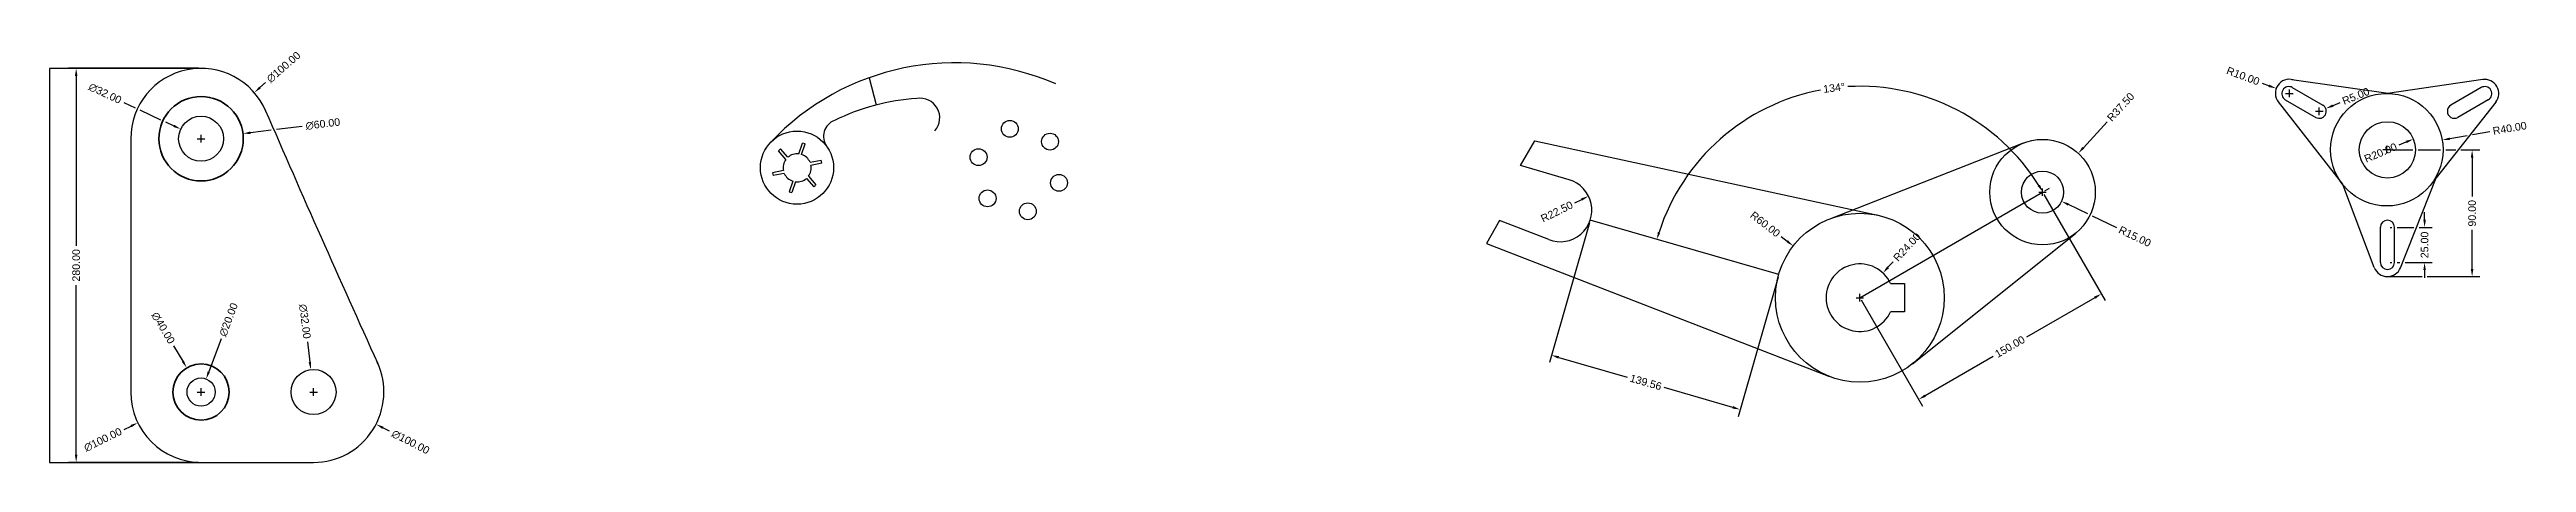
# Model space of a CAD drawing. Extents: x -141 to 4745, y -46 to 821.
# Drawn here: x -141 to 1621, y -46 to 247 of the extents above; entities that cross this region are included whole.
import ezdxf

# ---------------------------------------------------------------- set-up
doc = ezdxf.new("R2010")
doc.units = 0
doc.header["$LTSCALE"] = 10
doc.header["$MEASUREMENT"] = 0
doc.layers.add('2nd inner', color=1, linetype='Continuous', lineweight=35)
doc.layers.add('inner most circle', color=4, linetype='Continuous', lineweight=30)
doc.layers.add('dimension', color=3, linetype='Continuous')
doc.layers.add('outer circle', color=6, linetype='Continuous')
doc.styles.get("Standard").update_dxf_attribs({"font": 'arial.ttf'})
doc.dimstyles.get("Standard").update_dxf_attribs({"dimscale": 30, "dimtxt": 0.18, "dimasz": 0.18, "dimexe": 0.18, "dimexo": 0.0625, "dimgap": 0.09, "dimtad": 0, "dimzin": 0, "dimdsep": 46, "dimtxsty": 'Standard', "dimcen": 0.09, "dimclrt": 4, "dimadec": 0, "dimazin": 0, "dimtfac": 1, "dimtofl": 0, "dimtmove": 0, "dimatfit": 3, "dimfxl": 1, "dimtolj": 1, "dimtzin": 0, "dimarcsym": 0})

msp = doc.modelspace()

# ---------------------------------------------------------------- blocks, each defined once
blk = doc.blocks.new('*D1')
at = {"layer": 'Defpoints', "color": 0, "transparency": 16777216}
for p in [(-32.9, 234), (-121.7, -46), (-32.9, -46)]:
    blk.add_point(p, dxfattribs=at)
at = {"layer": 'dimension', "color": 0, "lineweight": -2, "transparency": 16777216}
for p, q in [((-34.8, 234), (-127.1, 234)), ((-121.7, 228.6), (-121.7, 107.9)), ((-121.7, -40.6), (-121.7, 80)), ((-34.8, -46), (-127.1, -46))]:
    blk.add_line(p, q, dxfattribs=at)
at = {"layer": 'dimension', "color": 0, "transparency": 16777216}
for points in [[(-122.6, 228.6), (-120.8, 228.6), (-121.7, 234)], [(-122.6, -40.6), (-120.8, -40.6), (-121.7, -46)]]:
    blk.add_solid(points, dxfattribs=at)
at = {"layer": 'dimension', "color": 4, "transparency": 16777216, "insert": (-121.7, 94), "char_height": 5.4, "attachment_point": 5, "rotation": 90}
blk.add_mtext('\\A1;280.00', dxfattribs=at)
blk = doc.blocks.new('*D2')
at = {"layer": 'Defpoints', "color": 0, "transparency": 16777216}
for p in [(4.9, 216.7), (-70.7, 151.2)]:
    blk.add_point(p, dxfattribs=at)
at = {"layer": 'dimension', "color": 0, "lineweight": -2, "transparency": 16777216}
for p, q in [((13, 223.8), (9, 220.3)), ((-35.6, 184), (-30.2, 184)), ((-32.9, 181.3), (-32.9, 186.7))]:
    blk.add_line(p, q, dxfattribs=at)
at = {"layer": 'dimension', "color": 0, "transparency": 16777216}
blk.add_solid([(8.4, 220.9), (9.5, 219.6), (4.9, 216.7)], dxfattribs=at)
at = {"layer": 'dimension', "color": 4, "transparency": 16777216, "insert": (25.8, 234.8), "char_height": 5.4, "attachment_point": 5, "rotation": 40.9356}
blk.add_mtext('\\A1;∅100.00', dxfattribs=at)
blk = doc.blocks.new('*D3')
at = {"layer": 'Defpoints', "color": 0, "transparency": 16777216}
for p in [(-62.7, 180.4), (-3.1, 187.6)]:
    blk.add_point(p, dxfattribs=at)
at = {"layer": 'dimension', "color": 0, "lineweight": -2, "transparency": 16777216}
for p, q in [((-35.6, 184), (-30.2, 184)), ((-32.9, 181.3), (-32.9, 186.7)), ((17, 190), (2.2, 188.2)), ((39.1, 192.7), (20.8, 190.5))]:
    blk.add_line(p, q, dxfattribs=at)
at = {"layer": 'dimension', "color": 0, "transparency": 16777216}
blk.add_solid([(2.1, 189.1), (2.4, 187.3), (-3.1, 187.6)], dxfattribs=at)
at = {"layer": 'dimension', "color": 4, "transparency": 16777216, "insert": (53.7, 194.4), "char_height": 5.4, "attachment_point": 5, "rotation": 6.8954}
blk.add_mtext('\\A1;∅60.00', dxfattribs=at)
blk = doc.blocks.new('*D4')
at = {"layer": 'Defpoints', "color": 0, "transparency": 16777216}
for p in [(-47.4, 190.8), (-18.4, 177.2)]:
    blk.add_point(p, dxfattribs=at)
at = {"layer": 'dimension', "color": 0, "lineweight": -2, "transparency": 16777216}
for p, q in [((-87.9, 209.8), (-79.8, 206)), ((-76.4, 204.4), (-61.7, 197.5)), ((-58.3, 195.9), (-52.3, 193.1)), ((-35.6, 184), (-30.2, 184)), ((-32.9, 181.3), (-32.9, 186.7))]:
    blk.add_line(p, q, dxfattribs=at)
at = {"layer": 'dimension', "color": 0, "transparency": 16777216}
blk.add_solid([(-51.9, 193.9), (-52.6, 192.3), (-47.4, 190.8)], dxfattribs=at)
at = {"layer": 'dimension', "color": 4, "transparency": 16777216, "insert": (-101.2, 216.1), "char_height": 5.4, "attachment_point": 5, "rotation": 334.8295}
blk.add_mtext('\\A1;∅32.00', dxfattribs=at)
blk = doc.blocks.new('*D5')
at = {"layer": 'Defpoints', "color": 0, "transparency": 16777216}
for p in [(-29.3, 13.3), (-36.5, -5.4)]:
    blk.add_point(p, dxfattribs=at)
at = {"layer": 'dimension', "color": 0, "lineweight": -2, "transparency": 16777216}
for p, q in [((-18.5, 41.7), (-27.4, 18.4)), ((-35.6, 4), (-30.2, 4)), ((-32.9, 1.3), (-32.9, 6.7))]:
    blk.add_line(p, q, dxfattribs=at)
at = {"layer": 'dimension', "color": 0, "transparency": 16777216}
blk.add_solid([(-28.2, 18.7), (-26.6, 18), (-29.3, 13.3)], dxfattribs=at)
at = {"layer": 'dimension', "color": 4, "transparency": 16777216, "insert": (-13.3, 55.4), "char_height": 5.4, "attachment_point": 5, "rotation": 69.1211}
blk.add_mtext('\\A1;∅20.00', dxfattribs=at)
blk = doc.blocks.new('*D6')
at = {"layer": 'Defpoints', "color": 0, "transparency": 16777216}
for p in [(-43.1, 21.2), (-22.7, -13.2)]:
    blk.add_point(p, dxfattribs=at)
at = {"layer": 'dimension', "color": 0, "lineweight": -2, "transparency": 16777216}
for p, q in [((-52.4, 36.9), (-45.8, 25.8)), ((-35.6, 4), (-30.2, 4)), ((-32.9, 1.3), (-32.9, 6.7))]:
    blk.add_line(p, q, dxfattribs=at)
at = {"layer": 'dimension', "color": 0, "transparency": 16777216}
blk.add_solid([(-45.1, 26.3), (-46.6, 25.4), (-43.1, 21.2)], dxfattribs=at)
at = {"layer": 'dimension', "color": 4, "transparency": 16777216, "insert": (-59.9, 49.5), "char_height": 5.4, "attachment_point": 5, "rotation": 300.6148}
blk.add_mtext('\\A1;∅40.00', dxfattribs=at)
blk = doc.blocks.new('*D7')
at = {"layer": 'Defpoints', "color": 0, "transparency": 16777216}
for p in [(12.1, 25.8), (-77.9, -17.9)]:
    blk.add_point(p, dxfattribs=at)
at = {"layer": 'dimension', "color": 0, "lineweight": -2, "transparency": 16777216}
for p, q in [((-35.6, 4), (-30.2, 4)), ((-32.9, 1.3), (-32.9, 6.7)), ((-87.6, -22.6), (-82.7, -20.2))]:
    blk.add_line(p, q, dxfattribs=at)
at = {"layer": 'dimension', "color": 0, "transparency": 16777216}
blk.add_solid([(-83.1, -19.4), (-82.3, -21), (-77.9, -17.9)], dxfattribs=at)
at = {"layer": 'dimension', "color": 4, "transparency": 16777216, "insert": (-102.7, -29.9), "char_height": 5.4, "attachment_point": 5, "rotation": 25.8935}
blk.add_mtext('\\A1;∅100.00', dxfattribs=at)
blk = doc.blocks.new('*D8')
at = {"layer": 'Defpoints', "color": 0, "transparency": 16777216}
for p in [(45.1, 19.9), (49.1, -11.9)]:
    blk.add_point(p, dxfattribs=at)
at = {"layer": 'dimension', "color": 0, "lineweight": -2, "transparency": 16777216}
for p, q in [((42.7, 39.6), (44.5, 25.2)), ((44.4, 4), (49.8, 4)), ((47.1, 1.3), (47.1, 6.7))]:
    blk.add_line(p, q, dxfattribs=at)
at = {"layer": 'dimension', "color": 0, "transparency": 16777216}
blk.add_solid([(45.4, 25.3), (43.6, 25.1), (45.1, 19.9)], dxfattribs=at)
at = {"layer": 'dimension', "color": 4, "transparency": 16777216, "insert": (40.9, 54.2), "char_height": 5.4, "attachment_point": 5, "rotation": 277.0331}
blk.add_mtext('\\A1;∅32.00', dxfattribs=at)
blk = doc.blocks.new('*D9')
at = {"layer": 'Defpoints', "color": 0, "transparency": 16777216}
for p in [(2.6, 26.9), (91.6, -18.9)]:
    blk.add_point(p, dxfattribs=at)
at = {"layer": 'dimension', "color": 0, "lineweight": -2, "transparency": 16777216}
for p, q in [((44.4, 4), (49.8, 4)), ((47.1, 1.3), (47.1, 6.7)), ((101.2, -23.9), (96.4, -21.4))]:
    blk.add_line(p, q, dxfattribs=at)
at = {"layer": 'dimension', "color": 0, "transparency": 16777216}
blk.add_solid([(96.8, -20.6), (96, -22.2), (91.6, -18.9)], dxfattribs=at)
at = {"layer": 'dimension', "color": 4, "transparency": 16777216, "insert": (116.1, -31.6), "char_height": 5.4, "attachment_point": 5, "rotation": 332.7629}
blk.add_mtext('\\A1;∅100.00', dxfattribs=at)
blk = doc.blocks.new('*U10')
blk.add_circle((0, 0), 6)
blk = doc.blocks.new('*U11')
at = {"color": 0, "linetype": 'ByBlock', "lineweight": -2, "transparency": 16777216}
blk.add_blockref('*U10', (591.4, 149.9), dxfattribs=at)
for p, rotation in [((620, 140.8), 299.9999999999999), ((569.2, 129.8), 59.99999999999999), ((575.6, 100.5), 120), ((626.4, 111.5), 240), ((604.2, 91.3), 180)]:
    blk.add_blockref('*U10', p, dxfattribs=dict(at, rotation=rotation))
blk = doc.blocks.new('*D12')
at = {"color": 0, "lineweight": -2, "transparency": 16777216}
for p, q in [((1322.5, 195.9), (1305.7, 177.6)), ((1273.9, 146), (1279.3, 146)), ((1276.6, 143.3), (1276.6, 148.7))]:
    blk.add_line(p, q, dxfattribs=at)
at = {"color": 0, "transparency": 16777216}
blk.add_solid([(1305, 178.2), (1306.3, 177), (1302, 173.6)], dxfattribs=at)
at = {"layer": 'Defpoints', "color": 0, "transparency": 16777216}
for p in [(1302, 173.6), (1276.6, 146)]:
    blk.add_point(p, dxfattribs=at)
at = {"color": 4, "transparency": 16777216, "insert": (1332.2, 206.5), "char_height": 5.4, "attachment_point": 5, "rotation": 47.3885}
blk.add_mtext('\\A1;R37.50', dxfattribs=at)
blk = doc.blocks.new('*D13')
at = {"color": 0, "lineweight": -2, "transparency": 16777216}
for p, q in [((1273.9, 146), (1279.3, 146)), ((1276.6, 143.3), (1276.6, 148.7)), ((1308.8, 130.6), (1295, 137.2)), ((1329.4, 120.7), (1312.1, 129))]:
    blk.add_line(p, q, dxfattribs=at)
at = {"color": 0, "transparency": 16777216}
blk.add_solid([(1295.4, 138), (1294.6, 136.4), (1290.2, 139.5)], dxfattribs=at)
at = {"layer": 'Defpoints', "color": 0, "transparency": 16777216}
for p in [(1276.6, 146), (1290.2, 139.5)]:
    blk.add_point(p, dxfattribs=at)
at = {"color": 4, "transparency": 16777216, "insert": (1342.3, 114.5), "char_height": 5.4, "attachment_point": 5, "rotation": 334.3961}
blk.add_mtext('\\A1;R15.00', dxfattribs=at)
blk = doc.blocks.new('*D14')
at = {"color": 0, "lineweight": -2, "transparency": 16777216}
for p, q in [((1090.8, 114.4), (1095.1, 111.1)), ((1144, 71), (1149.4, 71)), ((1146.7, 68.3), (1146.7, 73.7))]:
    blk.add_line(p, q, dxfattribs=at)
at = {"color": 0, "transparency": 16777216}
blk.add_solid([(1095.6, 111.8), (1094.5, 110.4), (1099.3, 107.8)], dxfattribs=at)
at = {"layer": 'Defpoints', "color": 0, "transparency": 16777216}
for p in [(1099.3, 107.8), (1146.7, 71)]:
    blk.add_point(p, dxfattribs=at)
at = {"color": 4, "transparency": 16777216, "insert": (1079.4, 123.2), "char_height": 5.4, "attachment_point": 5, "rotation": 322.1756}
blk.add_mtext('\\A1;R60.00', dxfattribs=at)
blk = doc.blocks.new('*D15')
at = {"color": 0, "lineweight": -2, "transparency": 16777216}
for p, q in [((1170.4, 96.5), (1166.7, 92.6)), ((1144, 71), (1149.4, 71)), ((1146.7, 68.3), (1146.7, 73.7))]:
    blk.add_line(p, q, dxfattribs=at)
at = {"color": 0, "transparency": 16777216}
blk.add_solid([(1166.1, 93.2), (1167.4, 91.9), (1163.1, 88.6)], dxfattribs=at)
at = {"layer": 'Defpoints', "color": 0, "transparency": 16777216}
for p in [(1163.1, 88.6), (1146.7, 71)]:
    blk.add_point(p, dxfattribs=at)
at = {"color": 4, "transparency": 16777216, "insert": (1180.2, 107), "char_height": 5.4, "attachment_point": 5, "rotation": 47.1149}
blk.add_mtext('\\A1;R24.00', dxfattribs=at)
blk = doc.blocks.new('*D16')
at = {"color": 0, "lineweight": -2, "transparency": 16777216}
blk.add_line((944.1, 138.4), (948.9, 140.8), dxfattribs=at)
at = {"color": 0, "transparency": 16777216}
blk.add_solid([(948.5, 141.6), (949.3, 140), (953.8, 143.2)], dxfattribs=at)
at = {"layer": 'Defpoints', "color": 0, "transparency": 16777216}
for p in [(953.8, 143.2), (933.6, 133.2)]:
    blk.add_point(p, dxfattribs=at)
at = {"color": 4, "transparency": 16777216, "insert": (931.2, 132.1), "char_height": 5.4, "attachment_point": 5, "rotation": 26.2648}
blk.add_mtext('\\A1;R22.50', dxfattribs=at)
blk = doc.blocks.new('*D17')
at = {"color": 0, "lineweight": -2, "transparency": 16777216}
blk.add_line((1278.2, 146.9), (1281.5, 148.8), dxfattribs=at)
for start, end in [(100.7571, 161.9397), (32.0603, 93.2429)]:
    blk.add_arc((1146.7, 71), 150.2, start, end, dxfattribs=at)
at = {"color": 0, "transparency": 16777216}
for points in [[(1274.8, 151.2), (1273.2, 150.3), (1276.8, 146.1)], [(1004.8, 117.3), (1003.1, 117.8), (1002.4, 112.4)]]:
    blk.add_solid(points, dxfattribs=at)
at = {"layer": 'Defpoints', "color": 0, "transparency": 16777216}
for p in [(1186.4, 215.8), (1276.6, 146), (954.9, 126), (1089, 87.5), (1146.7, 71)]:
    blk.add_point(p, dxfattribs=at)
at = {"color": 4, "transparency": 16777216, "insert": (1128.4, 220.1), "char_height": 5.4, "attachment_point": 5, "rotation": 7}
blk.add_mtext('\\A1;134°', dxfattribs=at)
blk = doc.blocks.new('*D18')
at = {"color": 0, "lineweight": -2, "transparency": 16777216}
for p, q in [((1277.6, 144.4), (1321.1, 69)), ((1313.7, 71), (1265.2, 43)), ((1147.7, 69.4), (1191.2, -6)), ((1193.2, 1.4), (1241.6, 29.4))]:
    blk.add_line(p, q, dxfattribs=at)
at = {"color": 0, "transparency": 16777216}
for points in [[(1313.3, 71.8), (1314.2, 70.2), (1318.4, 73.7)], [(1192.7, 2.2), (1193.6, 0.6), (1188.5, -1.3)]]:
    blk.add_solid(points, dxfattribs=at)
at = {"layer": 'Defpoints', "color": 0, "transparency": 16777216}
for p in [(1276.6, 146), (1146.7, 71), (1318.4, 73.7)]:
    blk.add_point(p, dxfattribs=at)
at = {"color": 4, "transparency": 16777216, "insert": (1253.4, 36.2), "char_height": 5.4, "attachment_point": 5, "rotation": 30}
blk.add_mtext('\\A1;150.00', dxfattribs=at)
blk = doc.blocks.new('*D19')
at = {"color": 0, "lineweight": -2, "transparency": 16777216}
for p, q in [((954.4, 124.2), (925.9, 24.9)), ((1088.5, 85.7), (1060.1, -13.6)), ((932.6, 28.6), (981.3, 14.6)), ((1056.3, -6.9), (1007.6, 7.1))]:
    blk.add_line(p, q, dxfattribs=at)
at = {"color": 0, "transparency": 16777216}
for points in [[(932.8, 29.5), (932.3, 27.7), (927.4, 30.1)], [(1056.6, -6), (1056.1, -7.8), (1061.5, -8.4)]]:
    blk.add_solid(points, dxfattribs=at)
at = {"layer": 'Defpoints', "color": 0, "transparency": 16777216}
for p in [(954.9, 126), (1089, 87.5), (1061.5, -8.4)]:
    blk.add_point(p, dxfattribs=at)
at = {"color": 4, "transparency": 16777216, "insert": (994.5, 10.9), "char_height": 5.4, "attachment_point": 5, "rotation": 344}
blk.add_mtext('\\A1;139.56', dxfattribs=at)
blk = doc.blocks.new('*D20')
at = {"layer": 'Defpoints', "color": 0, "transparency": 16777216}
for p in [(1521.8, 176), (1521.8, 86), (1582.1, 86)]:
    blk.add_point(p, dxfattribs=at)
at = {"layer": 'dimension', "color": 0, "lineweight": -2, "transparency": 16777216}
for p, q in [((1523.7, 176), (1539.9, 176)), ((1543.7, 176), (1559.6, 176)), ((1563.3, 176), (1570.4, 176)), ((1574.1, 176), (1587.5, 176)), ((1582.1, 170.6), (1582.1, 142.8)), ((1582.1, 91.4), (1582.1, 119.2)), ((1523.6, 86), (1546.5, 86)), ((1550.2, 86), (1587.5, 86))]:
    blk.add_line(p, q, dxfattribs=at)
at = {"layer": 'dimension', "color": 0, "transparency": 16777216}
for points in [[(1581.2, 170.6), (1583, 170.6), (1582.1, 176)], [(1581.2, 91.4), (1583, 91.4), (1582.1, 86)]]:
    blk.add_solid(points, dxfattribs=at)
at = {"layer": 'dimension', "color": 4, "transparency": 16777216, "insert": (1582.1, 131), "char_height": 5.4, "attachment_point": 5, "rotation": 90}
blk.add_mtext('\\A1;90.00', dxfattribs=at)
blk = doc.blocks.new('*D21')
at = {"layer": 'Defpoints', "color": 0, "transparency": 16777216}
for p in [(1442.8, 219.7), (1452.2, 216.2)]:
    blk.add_point(p, dxfattribs=at)
at = {"layer": 'dimension', "color": 0, "lineweight": -2, "transparency": 16777216}
for p, q in [((1432.7, 223.5), (1437.7, 221.6)), ((1449.5, 216.2), (1454.9, 216.2)), ((1452.2, 213.5), (1452.2, 218.9))]:
    blk.add_line(p, q, dxfattribs=at)
at = {"layer": 'dimension', "color": 0, "transparency": 16777216}
blk.add_solid([(1438, 222.4), (1437.4, 220.7), (1442.8, 219.7)], dxfattribs=at)
at = {"layer": 'dimension', "color": 4, "transparency": 16777216, "insert": (1419.2, 228.5), "char_height": 5.4, "attachment_point": 5, "rotation": 339.6397}
blk.add_mtext('\\A1;R10.00', dxfattribs=at)
blk = doc.blocks.new('*D22')
at = {"layer": 'Defpoints', "color": 0, "transparency": 16777216}
for p in [(1473.4, 203.5), (1478, 205.4)]:
    blk.add_point(p, dxfattribs=at)
at = {"layer": 'dimension', "color": 0, "lineweight": -2, "transparency": 16777216}
for p, q in [((1470.7, 203.5), (1476.1, 203.5)), ((1473.4, 200.8), (1473.4, 206.2)), ((1488, 209.5), (1483, 207.4))]:
    blk.add_line(p, q, dxfattribs=at)
at = {"layer": 'dimension', "color": 0, "transparency": 16777216}
blk.add_solid([(1482.7, 208.3), (1483.4, 206.6), (1478, 205.4)], dxfattribs=at)
at = {"layer": 'dimension', "color": 4, "transparency": 16777216, "insert": (1499.4, 214.2), "char_height": 5.4, "attachment_point": 5, "rotation": 22.3232}
blk.add_mtext('\\A1;R5.00', dxfattribs=at)
blk = doc.blocks.new('*D23')
at = {"layer": 'Defpoints', "color": 0, "transparency": 16777216}
for p in [(1540.3, 183.7), (1521.8, 176)]:
    blk.add_point(p, dxfattribs=at)
at = {"layer": 'dimension', "color": 0, "lineweight": -2, "transparency": 16777216}
blk.add_line((1530.3, 179.6), (1535.3, 181.7), dxfattribs=at)
at = {"layer": 'dimension', "color": 0, "transparency": 16777216}
blk.add_solid([(1534.9, 182.5), (1535.6, 180.8), (1540.3, 183.7)], dxfattribs=at)
at = {"layer": 'dimension', "color": 4, "transparency": 16777216, "insert": (1517, 174), "char_height": 5.4, "attachment_point": 5, "rotation": 22.7119}
blk.add_mtext('\\A1;R20.00', dxfattribs=at)
blk = doc.blocks.new('*D24')
at = {"layer": 'Defpoints', "color": 0, "transparency": 16777216}
for p in [(1521.4, 176.2), (1560.8, 183)]:
    blk.add_point(p, dxfattribs=at)
at = {"layer": 'dimension', "color": 0, "lineweight": -2, "transparency": 16777216}
for p, q in [((1518.7, 176.2), (1524.1, 176.2)), ((1521.4, 173.5), (1521.4, 178.9)), ((1578.6, 186.1), (1566.2, 184)), ((1594.6, 188.9), (1582.3, 186.8))]:
    blk.add_line(p, q, dxfattribs=at)
at = {"layer": 'dimension', "color": 0, "transparency": 16777216}
blk.add_solid([(1566, 184.8), (1566.3, 183.1), (1560.8, 183)], dxfattribs=at)
at = {"layer": 'dimension', "color": 4, "transparency": 16777216, "insert": (1608.8, 191.4), "char_height": 5.4, "attachment_point": 5, "rotation": 9.8743}
blk.add_mtext('\\A1;R40.00', dxfattribs=at)
blk = doc.blocks.new('*D25')
at = {"layer": 'Defpoints', "color": 0, "transparency": 16777216}
for p in [(1521.9, 121), (1521.9, 96), (1548.3, 96)]:
    blk.add_point(p, dxfattribs=at)
at = {"layer": 'dimension', "color": 0, "lineweight": -2, "transparency": 16777216}
for p, q in [((1548.3, 126.4), (1548.3, 131.8)), ((1523.7, 121), (1525, 121)), ((1528.7, 121), (1540.7, 121)), ((1544.4, 121), (1553.7, 121)), ((1523.7, 96), (1525, 96)), ((1528.7, 96), (1530.7, 96)), ((1534.5, 96), (1553.7, 96)), ((1548.3, 90.6), (1548.3, 85.2))]:
    blk.add_line(p, q, dxfattribs=at)
at = {"layer": 'dimension', "color": 0, "transparency": 16777216}
for points in [[(1547.4, 126.4), (1549.2, 126.4), (1548.3, 121)], [(1547.4, 90.6), (1549.2, 90.6), (1548.3, 96)]]:
    blk.add_solid(points, dxfattribs=at)
at = {"layer": 'dimension', "color": 4, "transparency": 16777216, "insert": (1548.3, 108.5), "char_height": 5.4, "attachment_point": 5, "rotation": 90}
blk.add_mtext('\\A1;25.00', dxfattribs=at)

# ---------------------------------------------------------------- dimensions: what is measured, and where the dimension line sits
dim = msp.add_angular_dim_2l(base=(1186.432, 215.84), line1=((1089.045, 87.548), (954.889, 126.017)), line2=((1146.721, 71.01), (1276.624, 146.01)), dimstyle='Standard')
dim.commit()
dim.dimension.update_dxf_attribs({"geometry": '*D17', "text_midpoint": (1128.419, 220.066)})
for center, mpoint, picture, middle in [((1276.624, 146.01), (1302.013, 173.608), '*D12', (1332.234, 206.46)), ((933.58, 133.24), (953.757, 143.197), '*D16', (931.171, 132.051)), ((1276.624, 146.01), (1290.151, 139.528), '*D13', (1342.35, 114.514))]:
    dim = msp.add_radius_dim(center=center, mpoint=mpoint, dimstyle='Standard')
    dim.commit()
    dim.dimension.update_dxf_attribs({"geometry": picture, "text_midpoint": middle, "dimtype": 164})
for p1, p2, distance, picture, middle in [((1146.721, 71.01), (1276.624, 146.01), -83.515, '*D18', (1253.43, 36.184)), ((954.889, 126.017), (1089.045, 87.548), -99.787, '*D19', (994.462, 10.861))]:
    dim = msp.add_aligned_dim(p1=p1, p2=p2, distance=distance, dimstyle='Standard')
    dim.commit()
    dim.dimension.update_dxf_attribs({"geometry": picture, "text_midpoint": middle})
for mpoint, picture, middle in [((1099.327, 107.804), '*D14', (1079.433, 123.249)), ((1163.053, 88.595), '*D15', (1180.193, 107.049))]:
    dim = msp.add_radius_dim(center=(1146.721, 71.01), mpoint=mpoint, dimstyle='Standard')
    dim.commit()
    dim.dimension.update_dxf_attribs({"geometry": picture, "text_midpoint": middle})
at = {"layer": 'dimension'}
for p1, p2, picture, middle in [((-70.667, 151.211), (4.878, 216.732), '*D2', (25.757, 234.84)), ((12.086, 25.806), (-77.875, -17.864), '*D7', (-102.737, -29.933)), ((2.65, 26.855), (91.562, -18.913), '*D9', (116.135, -31.561))]:
    dim = msp.add_diameter_dim_2p(p1=p1, p2=p2, dimstyle='Standard', dxfattribs=at)
    dim.commit()
    dim.dimension.update_dxf_attribs({"geometry": picture, "text_midpoint": middle})
for base, p1, p2, picture, middle in [((-121.696, -46.029), (-32.894, 233.971), (-32.894, -46.029), '*D1', (-121.696, 93.971)), ((1582.086, 86.024), (1521.818, 176.023), (1521.775, 86.024), '*D20', (1582.086, 131.024)), ((1548.331, 96.023), (1521.862, 121.023), (1521.862, 96.023), '*D25', (1548.331, 108.523))]:
    dim = msp.add_linear_dim(base=base, p1=p1, p2=p2, angle=90, dimstyle='Standard', dxfattribs=at)
    dim.commit()
    dim.dimension.update_dxf_attribs({"geometry": picture, "text_midpoint": middle})
for center, mpoint, picture, middle in [((1452.172, 216.215), (1442.797, 219.694), '*D21', (1419.184, 228.457)), ((1473.392, 203.485), (1478.018, 205.384), '*D22', (1499.375, 214.154))]:
    dim = msp.add_radius_dim(center=center, mpoint=mpoint, dimstyle='Standard', dxfattribs=at)
    dim.commit()
    dim.dimension.update_dxf_attribs({"geometry": picture, "text_midpoint": middle})
for p1, p2, picture, middle in [((-18.413, 177.166), (-47.375, 190.776), '*D4', (-101.217, 216.078)), ((-62.677, 180.369), (-3.111, 187.573), '*D3', (53.694, 194.442)), ((-22.709, -13.241), (-43.079, 21.183), '*D6', (-59.864, 49.547)), ((-36.458, -5.372), (-29.33, 13.315), '*D5', (-13.259, 55.448)), ((49.065, -11.908), (45.147, 19.851), '*D8', (40.906, 54.227))]:
    dim = msp.add_diameter_dim_2p(p1=p1, p2=p2, dimstyle='Standard', dxfattribs=at)
    dim.commit()
    dim.dimension.update_dxf_attribs({"geometry": picture, "text_midpoint": middle, "dimtype": 163})
for center, mpoint, picture, middle in [((1521.432, 176.177), (1560.839, 183.036), '*D24', (1608.762, 191.378)), ((1521.818, 176.023), (1540.267, 183.745), '*D23', (1517.034, 174.021))]:
    dim = msp.add_radius_dim(center=center, mpoint=mpoint, dimstyle='Standard', dxfattribs=at)
    dim.commit()
    dim.dimension.update_dxf_attribs({"geometry": picture, "text_midpoint": middle, "dimtype": 164})

# ---------------------------------------------------------------- linework, layer by layer
for p, q in [((442.108, 227.258), (447.284, 207.94)), ((384.378, 170.759), (379.069, 176.743)), ((392.213, 173.207), (394.769, 180.883)), ((394.174, 172.767), (396.702, 180.357)), ((905.41, 164.904), (915.593, 182.541)), ((915.593, 182.541), (1159.44, 129.646)), ((1124.854, 126.883), (1262.958, 180.931)), ((381.218, 161.272), (373.381, 159.666)), ((381.818, 159.353), (373.892, 157.729)), ((383.016, 169.281), (377.647, 175.333)), ((400.212, 167.206), (408.138, 168.83)), ((400.811, 165.287), (408.648, 166.893)), ((939.886, 154.838), (905.41, 164.904)), ((387.855, 153.792), (385.328, 146.201)), ((389.817, 153.351), (387.26, 145.675)), ((397.652, 155.799), (402.961, 149.815)), ((399.014, 157.278), (404.383, 151.226)), ((1146.721, 71.01), (1276.624, 146.01)), ((890.484, 125.806), (881.084, 109.525)), ((925.452, 112.259), (890.484, 125.806)), ((1089.045, 87.548), (954.889, 126.017)), ((881.084, 109.525), (1125.056, 15.058)), ((1184.175, 24.136), (1300.034, 116.714)), ((1168.538, 81.01), (1178.538, 81.01)), ((1178.538, 81.01), (1178.538, 61.01)), ((1178.538, 61.01), (1168.538, 61.01))]:
    msp.add_line(p, q)
for centre, radius in [((390.875, 163.421), 26), ((1276.624, 146.01), 37.5), ((1276.624, 146.01), 15), ((1146.721, 71.01), 60)]:
    msp.add_circle(centre, radius)
for centre, radius, start, end in [((503.02, 57.878), 180, 66.42474, 136.737017), ((486.727, 56.219), 156.764, 93.866337, 116.194805), ((478.399, 198.807), 14, 318.873232, 99.219327), ((421.707, 185.634), 12, 110.383562, 215.770885), ((391.015, 163.279), 18, 131.581321, 137.960691), ((391.015, 163.279), 18, 71.581321, 77.960691), ((391.015, 163.279), 18, 191.581321, 197.960691), ((391.015, 163.279), 10, 143.11828, 191.581321), ((391.015, 163.279), 10, 143.11828, 191.581321), ((391.015, 163.279), 10, 143.11828, 191.581321), ((391.015, 163.279), 10, 143.11828, 191.581321), ((391.015, 163.279), 10, 143.11828, 191.581321), ((391.015, 163.279), 10, 203.11828, 251.581321), ((391.015, 163.279), 10, 203.11828, 251.581321), ((391.015, 163.279), 10, 203.11828, 251.581321), ((391.015, 163.279), 10, 203.11828, 251.581321), ((391.015, 163.279), 10, 203.11828, 251.581321), ((391.015, 163.279), 10, 83.11828, 131.581321), ((391.015, 163.279), 10, 83.11828, 131.581321), ((391.015, 163.279), 10, 83.11828, 131.581321), ((391.015, 163.279), 10, 83.11828, 131.581321), ((391.015, 163.279), 10, 83.11828, 131.581321), ((391.015, 163.279), 10, 23.11828, 71.581321), ((391.015, 163.279), 10, 23.11828, 71.581321), ((391.015, 163.279), 10, 23.11828, 71.581321), ((391.015, 163.279), 10, 23.11828, 71.581321), ((391.015, 163.279), 10, 23.11828, 71.581321), ((391.015, 163.279), 10, 323.11828, 11.581321), ((391.015, 163.279), 10, 323.11828, 11.581321), ((391.015, 163.279), 10, 323.11828, 11.581321), ((391.015, 163.279), 10, 323.11828, 11.581321), ((391.015, 163.279), 10, 323.11828, 11.581321), ((391.015, 163.279), 18, 11.581321, 17.960691), ((391.015, 163.279), 18, 251.581321, 257.960691), ((391.015, 163.279), 10, 263.11828, 311.581321), ((391.015, 163.279), 10, 263.11828, 311.581321), ((391.015, 163.279), 10, 263.11828, 311.581321), ((391.015, 163.279), 10, 263.11828, 311.581321), ((391.015, 163.279), 10, 263.11828, 311.581321), ((391.015, 163.279), 18, 311.581321, 317.960691), ((933.58, 133.24), 22.5, 248.823382, 73.724862), ((1146.721, 71.01), 24, 24.624318, 335.375682)]:
    msp.add_arc(centre, radius, start, end)
at = {"layer": '2nd inner'}
for centre, radius in [((-32.894, 183.971), 30), ((-32.894, 3.971), 20)]:
    msp.add_circle(centre, radius, dxfattribs=at)
at = {"layer": 'inner most circle'}
for p, q in [((1449.242, 211.655), (1470.892, 199.155)), ((1453.951, 225.964), (1527.39, 215.633)), ((1454.242, 220.315), (1475.892, 207.815)), ((1589.629, 225.956), (1521.818, 216.023)), ((1588.622, 220.315), (1566.972, 207.815)), ((1593.622, 211.655), (1571.972, 199.155)), ((1444.286, 210.066), (1489.888, 151.581)), ((1598.929, 209.868), (1556.481, 156.062)), ((1512.506, 92.494), (1490.274, 151.428)), ((1531.155, 92.33), (1556.481, 156.062)), ((1516.862, 96.023), (1516.862, 121.023)), ((1526.862, 96.023), (1526.862, 121.023))]:
    msp.add_line(p, q, dxfattribs=at)
for centre, radius in [((1521.432, 176.177), 40), ((-32.894, 183.971), 16), ((1521.818, 176.023), 20), ((47.106, 3.971), 16), ((-32.894, 3.971), 10)]:
    msp.add_circle(centre, radius, dxfattribs=at)
for centre, radius, start, end in [((1452.172, 216.215), 10, 73.959006, 217.944132), ((1451.742, 215.985), 5, 60, 240), ((1591.122, 215.985), 5, 300, 120), ((1591.078, 216.062), 10, 321.729966, 98.333208), ((1473.392, 203.485), 5, 240, 60), ((1569.472, 203.485), 5, 120, 300), ((1521.862, 121.023), 5, 0, 180), ((1521.862, 96.023), 10, 200.668389, 338.327888), ((1521.862, 96.023), 5, 180, 0)]:
    msp.add_arc(centre, radius, start, end, dxfattribs=at)
at = {"layer": 'outer circle'}
for p, q in [((-32.894, 233.971), (-140.649, 233.971)), ((-140.649, 233.971), (-140.649, -46.029)), ((-140.649, -46.029), (47.106, -46.029))]:
    msp.add_line(p, q, dxfattribs=at)
msp.add_lwpolyline([(-82.894, 183.971), (-82.894, 3.971)], dxfattribs=at)
for centre, radius, start, end in [((-32.894, 183.971), 50, 22.947633, 180), ((10166.446, 4609.233), 11067.982, 203.4526356, 204.4723423), ((47.106, 3.971), 50, 270, 24.97761), ((-32.894, 3.971), 50, 180, 270)]:
    msp.add_arc(centre, radius, start, end, dxfattribs=at)

# ---------------------------------------------------------------- block references
msp.add_blockref('*U11', (-49.189, 41.086))

msp.set_redraw_order([(e.dxf.handle, doc.entitydb.next_handle()) for e in msp.query("TEXT MTEXT ATTDEF DIMENSION ARC_DIMENSION")])  # texts and dimensions are drawn at this point

doc.saveas('drawing.dxf')
